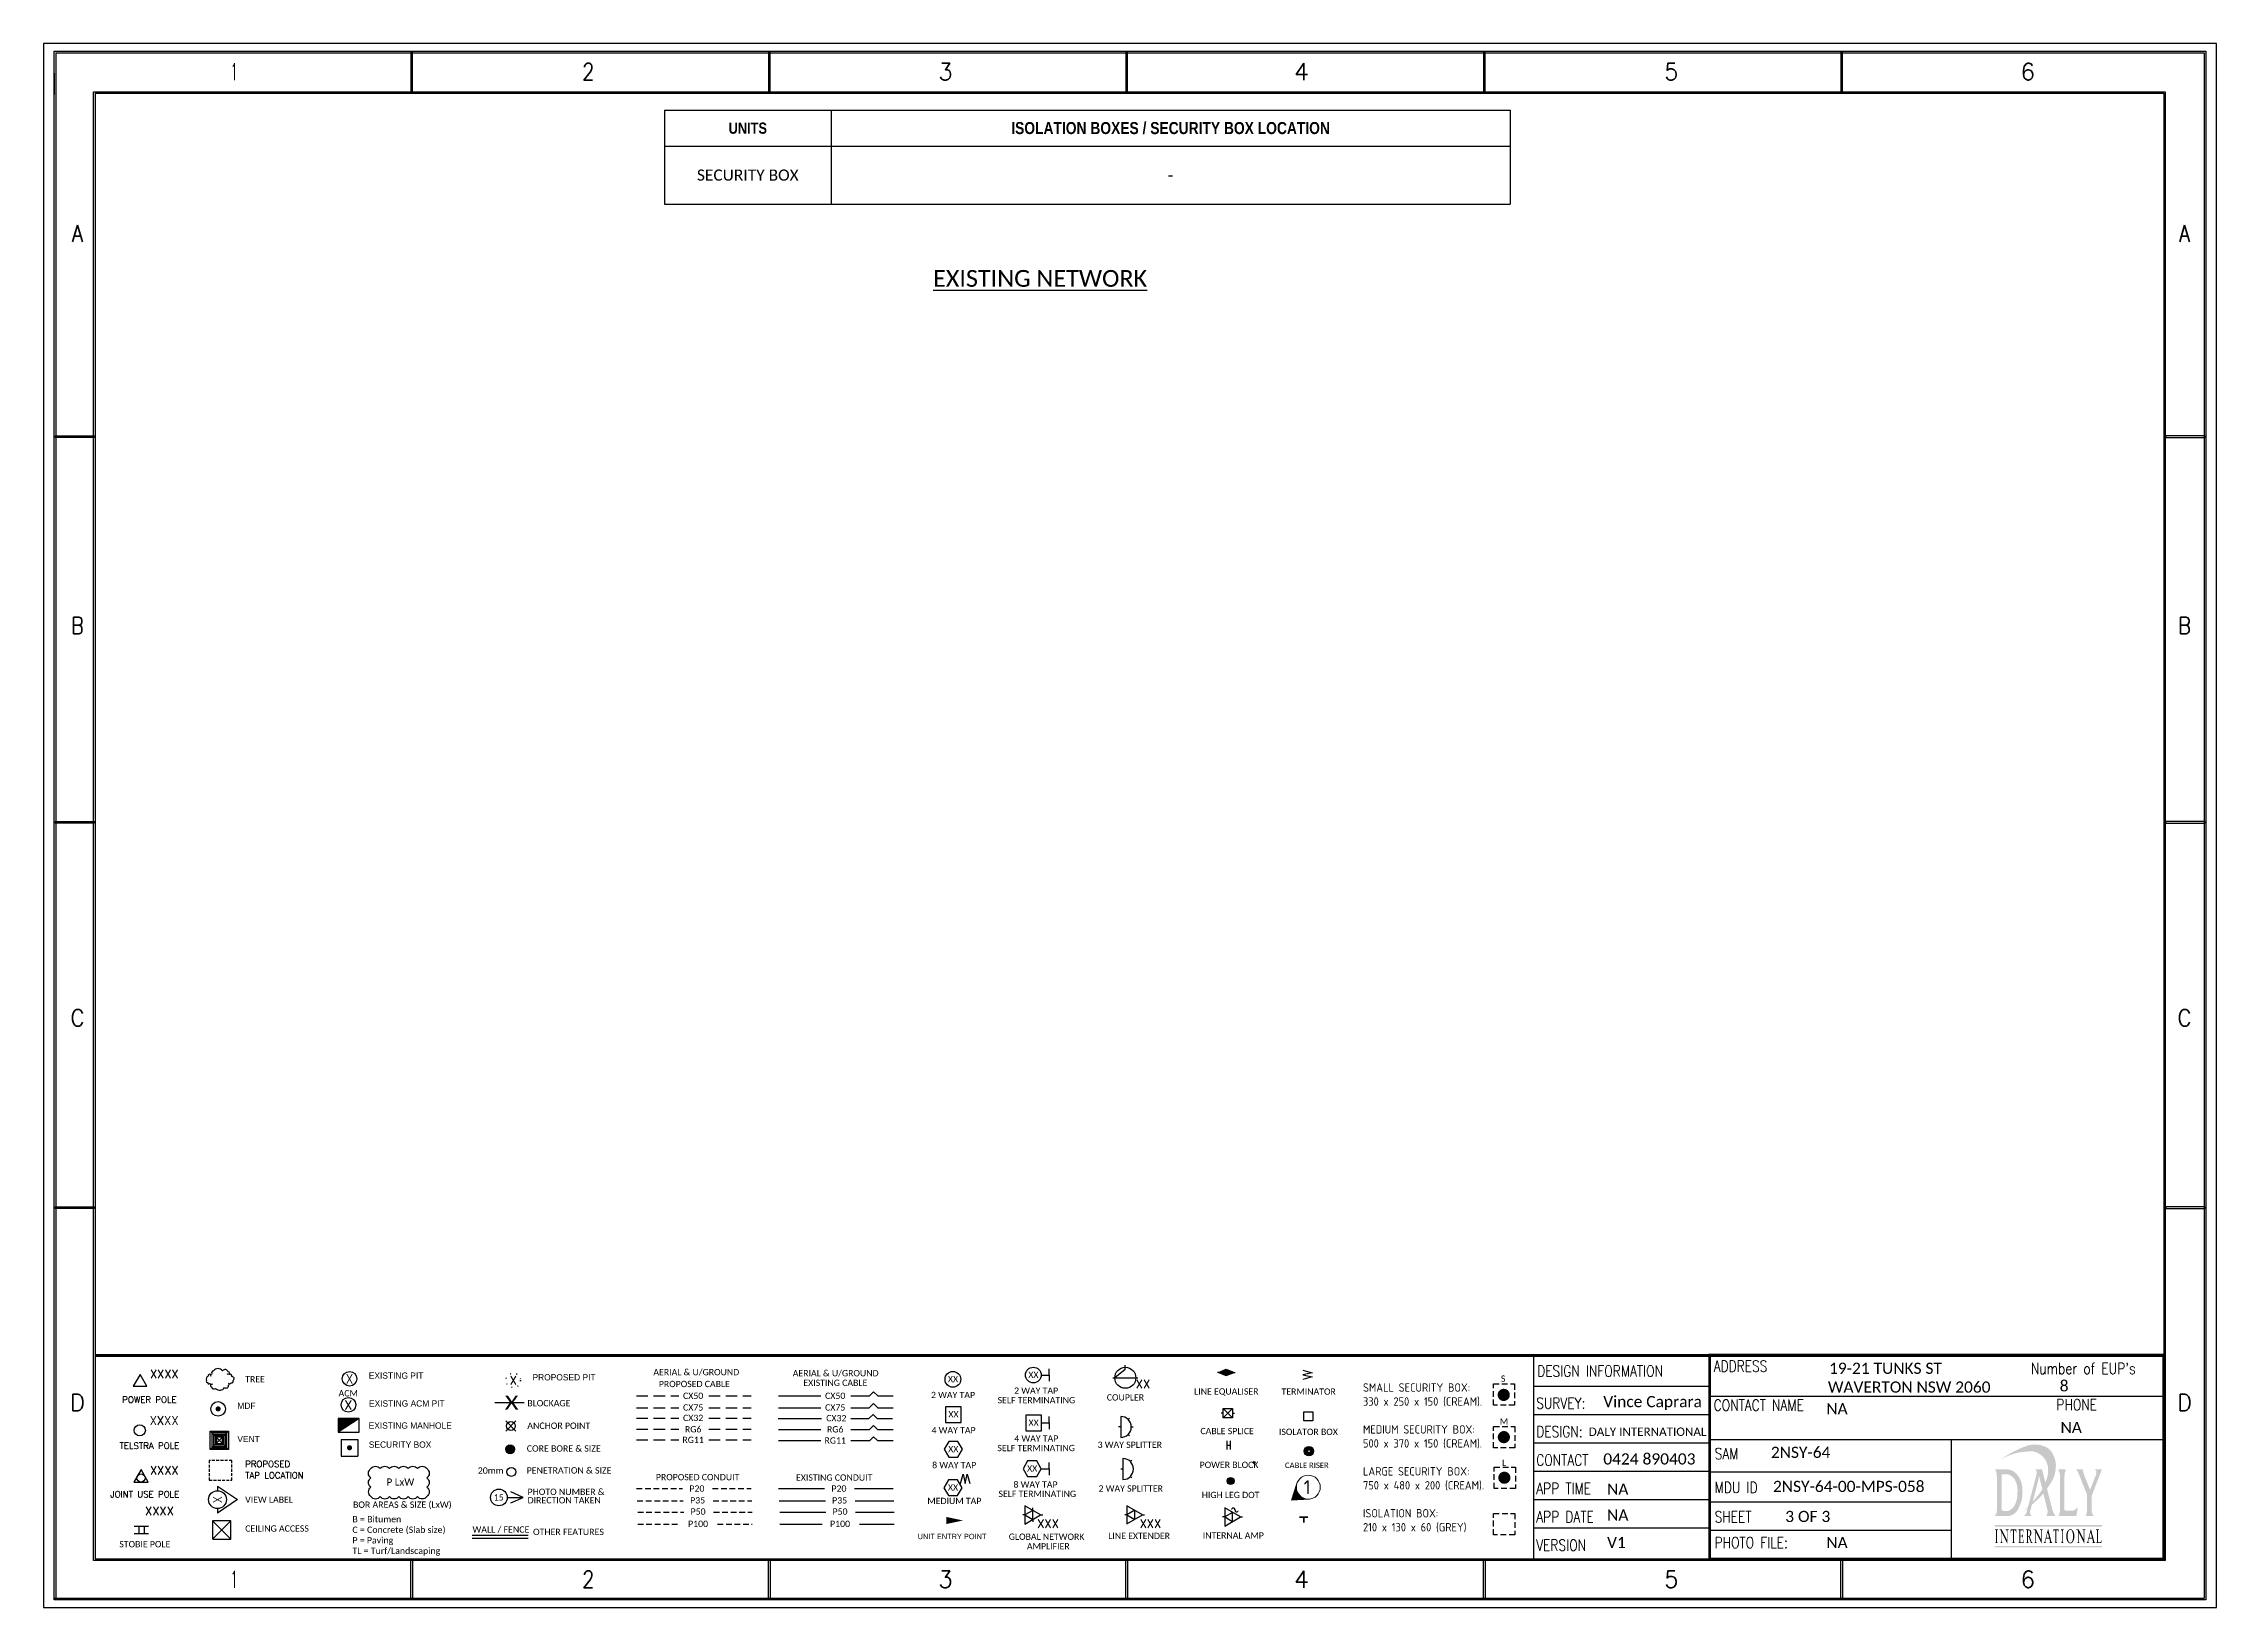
# Paper-space layout '03' of a CAD drawing. Header units: metres. Extents: x 0 to 385, y 0 to 277.
# The model-space entities are those that its viewports show. They can reach past a viewport. Long polylines and large blocks are cut down to what shows.
import ezdxf
from ezdxf.enums import TextEntityAlignment as Align

# ---------------------------------------------------------------- set-up
doc = ezdxf.new("R2010")
doc.units = ezdxf.units.M
doc.header["$LTSCALE"] = 4
doc.set_wipeout_variables(frame=1)
for name, pattern in [('HIDDEN', [0.375, 0.25, -0.125]), ('NEWMDUA3$0$CONTINOUS', [1, 0.5, 0.5]), ('NEWMDUA3$0$DASHED', [0.75, 0.5, -0.25]), ('NEWMDUA3$0$DOT', [0.25, 0, -0.25]), ('NEWMDUA3$0$HIDDEN', [0.375, 0.25, -0.125]), ('NEWMDUA3$0$HIDDEN2', [0.1875, 0.125, -0.0625])]:
    doc.linetypes.add(name, pattern=pattern)
for name, color, linetype in [('BORDER-DI', 7, 'Continuous'), ('NEWMDUA3$0$A3BorMDU$0$LEGEND', 2, 'Continuous'), ('NEWMDUA3$0$BORDER', 3, 'Continuous'), ('NEWMDUA3$0$SHEET-BORDER', 3, 'Continuous'), ('NEWMDUA3$0$SHEET-LEGEND', 3, 'Continuous'), ('NEWMDUA3$0$SHEET-LIMITS', 2, 'Continuous'), ('PIT', 2, 'Continuous'), ('SHEET-BORDER', 3, 'Continuous'), ('SYMBOLS', 7, 'Continuous'), ('TXT', 7, 'Continuous')]:
    doc.layers.add(name, color=color, linetype=linetype)
doc.styles.add('ARIALNarrow', font='ARIALN.TTF')
doc.styles.add('ISOCP', font='isocp.shx')
doc.styles.add('isocpeur', font='isocpeur.ttf')
doc.styles.add('Legend', font='calibri.ttf')
doc.styles.add('NEWMDUA3$0$A3BorMDU$0$ISO', font='isocp2.shx', dxfattribs={"height": 2.5})
doc.styles.add('NEWMDUA3$0$ROMAND', font='ROMAND.SHX')
doc.styles.add('NEWMDUA3$0$ROMANS', font='ROMANS', dxfattribs={"oblique": 15})
doc.styles.add('NEWMDUA3$0$ROMSIT', font='ROMSIT.shx', dxfattribs={"oblique": 15})
doc.styles.add('NEWMDUA3$0$STANDARD', font='ROMANS', dxfattribs={"height": 2.5})
doc.styles.add('NEWMDUA3$0$VSA0$0$STANDARD', font='ROMANS.SHX')
doc.styles.add('ROMANS', font='ROMANS', dxfattribs={"oblique": 15})

psp = doc.layouts.new('03')

msp = doc.modelspace()

# ---------------------------------------------------------------- texts
at = {"insert": (1347.94, -238.27), "char_height": 3, "width": 46.2342, "attachment_point": 1, "style": 'Legend'}
msp.add_mtext('{\\LEXISTING NETWORK }', dxfattribs=at)

# ---------------------------------------------------------------- blocks, each defined once
blk = doc.blocks.new('*T58')
at = {"layer": 'TXT', "color": 0, "linetype": 'ByBlock', "lineweight": -2, "transparency": 16777216}
for p, q in [((0, 0), (151.39, 0)), ((0, 0), (0, -16.81)), ((29.83, 0), (29.83, -16.81)), ((151.39, 0), (151.39, -16.81)), ((0, -6.48), (151.39, -6.48)), ((0, -16.81), (151.39, -16.81))]:
    blk.add_line(p, q, dxfattribs=at)
at = {"layer": 'TXT', "transparency": 16777216, "attachment_point": 5}
for s, insert, char_height, width, style in [('{\\fArial Narrow|b1|i0|c0|p34;UNITS}', (14.92, -3.24), 2, 26.2314, 'ISOCP'), ('{\\fArial Narrow|b1|i0|c0|p34;ISOLATION BOXES / SECURITY BOX LOCATION}', (90.61, -3.24), 2.16, 117.96, 'ARIALNarrow'), ('SECURITY BOX', (14.92, -11.64), 2, 26.2314, 'Legend'), ('{\\fCalibri|b0|i0|c0|p34;-}', (90.61, -11.64), 2.16, 117.96, 'ISOCP')]:
    blk.add_mtext(s, dxfattribs=dict(at, insert=insert, char_height=char_height, width=width, style=style))
blk = doc.blocks.new('Daly Logo and Address')
at = {"layer": 'BORDER-DI'}
h = blk.add_hatch(color=256, dxfattribs=at)
h.set_gradient(color1=(0, 127, 127), color2=(214, 214, 214), tint=1, name='SPHERICAL')
h.paths.add_polyline_path([(-0.63, 19.45, 0.10237), (-5.96, 19.87, 0.054653), (-15.29, 17.01, -0.084671), (-6.52, 18.6, -0.183103), (-1.46, 17.42, -0.360661), (-0.21, 13.87, -0.036727), (-0.9, 12.6), (-0.4, 11.41, 0.027348), (1.29, 13.01, 0.22668), (2.38, 16.5, 0.252232)])
h.paths.add_polyline_path([(-1.56, 10.49), (-1.89, 11.32, -0.042582), (-3.13, 10.18, -0.007678), (-4.97, 8.87), (-5.21, 8.29, 0.010171), (-2.68, 9.72, 0.01594)])
h.paths.add_polyline_path([(-6.54, 7.64), (-6.45, 7.84), (-6.44, 7.87, -0.006568), (-8.07, 6.83, 0.005843), (-6.57, 7.57), (-6.56, 7.6)])
h = blk.add_hatch(color=174, dxfattribs=at)
h.set_gradient(color1=(0, 0, 153), color2=(0, 0, 153), tint=1)
h.paths.add_polyline_path([(-16.35, 7.64), (-16.35, 7.52), (-16.35, 7.32), (-16.37, 7.14), (-16.39, 6.99), (-16.41, 6.86), (-16.45, 6.76), (-16.49, 6.68), (-16.51, 6.65), (-16.55, 6.55), (-16.63, 6.47), (-17.12, 6.08), (-13.39, 6.08), (-13.31, 6.08), (-13.13, 6.09), (-12.96, 6.09), (-12.79, 6.1), (-12.62, 6.12), (-12.46, 6.13), (-12.3, 6.15), (-12.14, 6.18), (-11.98, 6.2), (-11.83, 6.23), (-11.69, 6.27), (-11.54, 6.31), (-11.4, 6.35), (-11.26, 6.39), (-11.13, 6.44), (-10.99, 6.49), (-10.87, 6.54), (-10.74, 6.6), (-10.62, 6.66), (-10.5, 6.72), (-10.38, 6.79), (-10.27, 6.86), (-10.16, 6.94), (-10.06, 7.02), (-9.95, 7.1), (-9.85, 7.18), (-9.76, 7.27), (-9.66, 7.36), (-9.57, 7.46), (-9.51, 7.53), (-9.42, 7.64), (-9.33, 7.75), (-9.25, 7.87), (-9.17, 7.99), (-9.09, 8.11), (-9.02, 8.23, 0.201121), (-8.25, 10.91, 0.22678), (-9.33, 13.64, 0.189097), (-12.96, 15.14), (-16.94, 15.14, -0.197946), (-16.41, 14.11, 0.033238), (-16.36, 13.77), (-16.35, 13.54), (-16.35, 13.32)])
h.paths.add_polyline_path([(-14.89, 14.19), (-13.24, 14.19, -0.204678), (-10.44, 12.93, -0.211478), (-9.82, 10.53, -0.187614), (-10.47, 8.48, -0.154365), (-11.73, 7.46), (-11.86, 7.4), (-11.99, 7.34), (-12.12, 7.28), (-12.25, 7.23), (-12.39, 7.19), (-12.53, 7.15), (-12.67, 7.12), (-12.82, 7.09), (-12.96, 7.07), (-13.12, 7.05), (-13.27, 7.05), (-13.44, 7.04), (-13.58, 7.05), (-13.71, 7.05), (-13.85, 7.07), (-14, 7.08), (-14.15, 7.1), (-14.3, 7.13), (-14.46, 7.15), (-14.63, 7.19), (-14.89, 7.24)], flags=16)
h = blk.add_hatch(color=174, dxfattribs=at)
h.set_gradient(color1=(0, 0, 153), color2=(0, 0, 153), tint=1)
h.paths.add_polyline_path([(-5.82, 6.87), (-5.81, 6.98), (-5.64, 7.27), (-5.49, 7.64), (-5.21, 8.29, -0.005353), (-6.57, 7.57), (-6.94, 6.75), (-7.09, 6.58), (-7.15, 6.53), (-7.29, 6.42), (-7.74, 6.08), (-5.29, 6.08), (-5.62, 6.34), (-5.7, 6.41)])
h.paths.add_polyline_path([(-5.21, 8.29), (-4.97, 8.87, -0.006042), (-6.44, 7.87), (-6.45, 7.84), (-6.54, 7.64), (-6.56, 7.6), (-6.57, 7.57, 0.005353)])
h.paths.add_polyline_path([(-4.9, 9.03), (-3.16, 13.06), (-2.96, 13.97), (-1.89, 11.32, 0.040995), (-0.9, 12.6), (-1.97, 15.14), (-4.14, 15.14, -0.377292), (-3.71, 14.26), (-6.44, 7.87, 0.006042), (-4.97, 8.87)])
h.paths.add_polyline_path([(-0.9, 12.6, -0.040995), (-1.89, 11.32), (-1.56, 10.49, 0.017321), (-0.4, 11.41)])
h.paths.add_polyline_path([(-0.4, 11.41, -0.017321), (-1.56, 10.49), (-0.25, 7.23, -0.321257), (-0.65, 6.08), (2.33, 6.08), (1.79, 6.62), (1.78, 6.63), (1.63, 6.81), (1.46, 7.05), (1.29, 7.37), (1.12, 7.76)])
h = blk.add_hatch(color=174, dxfattribs=at)
h.set_gradient(color1=(0, 0, 153), color2=(0, 0, 153), tint=1)
h.paths.add_polyline_path([(3.72, 7.2), (3.68, 6.89), (3.6, 6.69), (3.3, 6.08), (8.96, 6.08), (9.43, 7.88), (8.97, 7.56), (8.68, 7.41), (8.4, 7.28), (8.33, 7.25), (8.09, 7.2), (7.78, 7.16), (7.41, 7.14), (6.98, 7.13), (6.46, 7.13), (5.99, 7.14), (5.67, 7.16), (5.5, 7.19), (5.19, 7.22), (5.16, 7.28), (5.15, 7.82), (5.15, 13.44), (5.15, 13.47), (5.17, 13.91), (5.2, 14.23), (5.31, 14.58), (5.34, 14.62), (5.58, 14.9), (5.58, 15.14), (3.32, 15.14), (3.32, 14.9), (3.56, 14.62), (3.59, 14.58), (3.67, 14.36), (3.72, 14.03), (3.74, 13.59), (3.74, 7.65), (3.74, 7.64)])
h = blk.add_hatch(color=174, dxfattribs=at)
h.set_gradient(color1=(0, 0, 153), color2=(0, 0, 153), tint=1)
h.paths.add_polyline_path([(13.31, 11.16), (11.6, 13.8), (11.39, 14.14), (10.92, 15.13), (8.77, 15.13), (9.16, 14.91), (9.36, 14.76), (9.49, 14.59), (9.68, 14.32), (9.93, 13.95), (12.34, 10.27), (12.34, 7.61), (12.33, 7.18), (12.3, 7.02, -0.19556), (11.82, 6.08), (14.5, 6.08, -0.239025), (13.84, 7.18), (13.82, 7.61), (13.82, 10.01), (15.82, 13.15), (15.91, 13.3), (16.12, 13.62), (17.05, 15.13), (14.81, 15.13), (15.2, 14.91), (15.33, 14.81, -0.204817), (15.26, 14.17), (14.75, 13.47), (14.54, 13.1)])
h = blk.add_hatch(color=174, dxfattribs=at)
h.set_gradient(color1=(0, 0, 153), color2=(0, 0, 153), tint=1)
h.paths.add_polyline_path([(-17.08, 4.34), (17.08, 4.34), (17.08, 4.05), (-17.08, 4.05)])
h = blk.add_hatch(color=174, dxfattribs=at)
h.set_gradient(color1=(0, 0, 153), color2=(0, 0, 153), tint=1)
h.paths.add_polyline_path([(-17.08, 0), (17.08, 0), (17.08, 0.29), (-17.08, 0.29)])
h = blk.add_hatch(color=174, dxfattribs=at)
h.set_gradient(color1=(0, 0, 153), color2=(0, 0, 153), tint=1)
h.paths.add_polyline_path([(-16.62, 1.32), (-16.63, 1.13), (-16.65, 1.02), (-16.72, 0.95), (-16.84, 0.92), (-16.92, 0.92), (-16.92, 0.85), (-16.01, 0.85), (-16.01, 0.92), (-16.11, 0.92), (-16.23, 0.97), (-16.3, 1.05), (-16.31, 1.13), (-16.32, 1.32), (-16.32, 3.02), (-16.31, 3.21), (-16.28, 3.32), (-16.22, 3.39), (-16.09, 3.42), (-16.01, 3.42), (-16.01, 3.49), (-16.92, 3.49), (-16.92, 3.42), (-16.83, 3.42), (-16.7, 3.37), (-16.64, 3.29), (-16.63, 3.21), (-16.62, 3.02)])
h = blk.add_hatch(color=174, dxfattribs=at)
h.set_gradient(color1=(0, 0, 153), color2=(0, 0, 153), tint=1)
h.paths.add_polyline_path([(-14.83, 2.93), (-15, 3.14), (-15, 1.31), (-15.01, 1.14), (-15.04, 1.02), (-15.12, 0.95), (-15.28, 0.92), (-15.37, 0.92), (-15.37, 0.85), (-14.45, 0.85), (-14.45, 0.92), (-14.55, 0.92), (-14.65, 0.93), (-14.77, 1), (-14.81, 1.11), (-14.83, 1.31)], flags=17)
h.paths.add_polyline_path([(-14.8, 3.49), (-15.52, 3.49), (-15.52, 3.42), (-15.5, 3.42), (-15.35, 3.4), (-15.31, 3.39), (-15.17, 3.32), (-15.12, 3.28), (-15, 3.14), (-14.83, 2.93), (-13.09, 0.81), (-13.19, 1.51)])
h.paths.add_polyline_path([(-13.02, 3.03), (-13.01, 3.2), (-12.97, 3.32), (-12.9, 3.39), (-12.74, 3.42), (-12.64, 3.42), (-12.64, 3.49), (-13.56, 3.49), (-13.56, 3.42), (-13.47, 3.42), (-13.36, 3.41), (-13.24, 3.34), (-13.2, 3.23), (-13.19, 3.03), (-13.19, 1.51), (-13.09, 0.81), (-13.02, 0.81)])
h = blk.add_hatch(color=174, dxfattribs=at)
h.set_gradient(color1=(0, 0, 153), color2=(0, 0, 153), tint=1)
h.paths.add_polyline_path([(-10.22, 3.49), (-11.94, 3.49), (-11.96, 2.87), (-11.9, 2.87), (-11.88, 3.02), (-11.84, 3.15), (-11.8, 3.21), (-11.7, 3.3), (-11.63, 3.31), (-11.49, 3.32), (-11.23, 3.32), (-10.93, 3.32), (-10.64, 3.32)])
h.paths.add_polyline_path([(-10.93, 3.32), (-11.23, 3.32), (-11.23, 1.31), (-11.24, 1.14), (-11.27, 1.02), (-11.33, 0.95), (-11.46, 0.92), (-11.53, 0.92), (-11.53, 0.85), (-10.64, 0.85), (-10.64, 0.92), (-10.71, 0.92), (-10.79, 0.93), (-10.89, 1), (-10.92, 1.11), (-10.93, 1.31)])
h.paths.add_polyline_path([(-10.22, 3.49), (-10.64, 3.32), (-10.54, 3.32), (-10.43, 3.27), (-10.38, 3.23), (-10.3, 3.11), (-10.28, 3.05), (-10.25, 2.87), (-10.19, 2.87)])
h = blk.add_hatch(color=174, dxfattribs=at)
h.set_gradient(color1=(0, 0, 153), color2=(0, 0, 153), tint=1)
h.paths.add_polyline_path([(-7.9, 3.49), (-9.53, 3.49), (-9.53, 3.42), (-9.45, 3.42), (-9.36, 3.41), (-8.34, 3.35), (-8.23, 3.34), (-8.13, 3.32), (-8.1, 3.3), (-8.01, 3.2), (-7.97, 3.09), (-7.94, 2.91), (-7.88, 2.91)])
h.paths.add_polyline_path([(-8.92, 3.35), (-8.34, 3.35), (-9.36, 3.41), (-9.26, 3.34), (-9.23, 3.23), (-9.22, 3.03), (-9.22, 1.32), (-9.23, 1.19), (-9.24, 1.06), (-9.31, 0.97), (-8.75, 0.99), (-8.87, 1.02), (-8.91, 1.08), (-8.92, 1.11), (-8.92, 1.29), (-8.92, 2.16), (-8.46, 2.16), (-8.92, 2.3)])
h.paths.add_polyline_path([(-8.07, 2.69), (-8.13, 2.69), (-8.13, 2.64), (-8.16, 2.48), (-8.22, 2.37), (-8.22, 2.37), (-8.31, 2.32), (-8.46, 2.3), (-8.92, 2.3), (-8.46, 2.16), (-8.37, 2.16), (-8.26, 2.12), (-8.17, 2.01), (-8.16, 1.95), (-8.13, 1.77), (-8.07, 1.77)])
h.paths.add_polyline_path([(-7.72, 1.51), (-7.78, 1.51), (-7.83, 1.38), (-7.91, 1.25), (-7.98, 1.15), (-8.02, 1.09), (-8.13, 1.02), (-8.24, 1), (-8.39, 0.99), (-8.75, 0.99), (-9.31, 0.97), (-9.33, 0.95), (-9.45, 0.92), (-9.53, 0.92), (-9.53, 0.85), (-7.9, 0.85)])
h = blk.add_hatch(color=174, dxfattribs=at)
h.set_gradient(color1=(0, 0, 153), color2=(0, 0, 153), tint=1)
h.paths.add_polyline_path([(-6.45, 3.31), (-6.31, 3.33), (-6.2, 3.34), (-5.67, 3.37), (-5.79, 3.43), (-5.87, 3.45), (-5.99, 3.47), (-6.12, 3.49), (-6.28, 3.49), (-7.05, 3.49), (-7.05, 3.42), (-6.97, 3.42), (-6.89, 3.4), (-6.79, 3.33), (-6.76, 3.22), (-6.75, 3.02), (-6.75, 1.32), (-6.75, 1.14), (-6.78, 1.03), (-6.85, 0.96), (-6.97, 0.92), (-7.05, 0.92), (-7.05, 0.85), (-6.15, 0.85), (-6.15, 0.92), (-6.23, 0.92), (-6.31, 0.93), (-6.41, 1.01), (-6.44, 1.12), (-6.45, 1.32), (-6.45, 2.08), (-6.23, 2.08), (-5.92, 2.13), (-5.84, 2.16), (-6.36, 2.21), (-6.4, 2.21), (-6.45, 2.21)])
h.paths.add_polyline_path([(-5.45, 3.07), (-5.51, 3.2), (-5.57, 3.28), (-5.67, 3.37), (-6.2, 3.34), (-6.09, 3.33), (-5.97, 3.28), (-5.88, 3.19), (-5.81, 3.09), (-5.77, 2.95), (-5.75, 2.79), (-5.75, 2.77), (-5.77, 2.62), (-5.82, 2.48), (-5.9, 2.37), (-5.98, 2.3), (-6.09, 2.25), (-6.22, 2.22), (-6.36, 2.21), (-5.84, 2.16), (-5.71, 2.22), (-5.61, 2.3), (-5.53, 2.39), (-5.46, 2.51), (-5.42, 2.65), (-5.4, 2.81), (-5.41, 2.93)])
h.paths.add_polyline_path([(-5.92, 2.13), (-6.23, 2.08), (-5.51, 0.85), (-4.95, 0.85), (-4.95, 0.92), (-5, 0.93), (-5.13, 0.97), (-5.23, 1.03), (-5.31, 1.11), (-5.39, 1.22), (-5.49, 1.38)])
h = blk.add_hatch(color=174, dxfattribs=at)
h.set_gradient(color1=(0, 0, 153), color2=(0, 0, 153), tint=1)
h.paths.add_polyline_path([(-1.98, 3.39), (-1.82, 3.42), (-1.73, 3.42), (-1.73, 3.49), (-2.65, 3.49), (-2.65, 3.42), (-2.55, 3.42), (-2.45, 3.41), (-2.33, 3.34), (-2.29, 3.23), (-2.27, 3.03), (-2.27, 1.51), (-2.17, 0.81), (-2.1, 0.81), (-2.1, 3.03), (-2.09, 3.2), (-2.06, 3.32)])
h.paths.add_polyline_path([(-3.89, 3.49), (-4.6, 3.49), (-4.6, 3.42), (-4.58, 3.42), (-4.43, 3.4), (-4.39, 3.39), (-4.26, 3.32), (-4.21, 3.28), (-4.08, 3.14), (-3.91, 2.93), (-2.17, 0.81), (-2.27, 1.51)])
h.paths.add_polyline_path([(-3.91, 2.93), (-4.08, 3.14), (-4.08, 1.31), (-4.09, 1.14), (-4.13, 1.02), (-4.2, 0.95), (-4.36, 0.92), (-4.46, 0.92), (-4.46, 0.85), (-3.54, 0.85), (-3.54, 0.92), (-3.63, 0.92), (-3.74, 0.93), (-3.86, 1), (-3.9, 1.11), (-3.91, 1.31)], flags=17)
h = blk.add_hatch(color=174, dxfattribs=at)
h.set_gradient(color1=(0, 0, 153), color2=(0, 0, 153), tint=1)
h.paths.add_polyline_path([(-0.7, 1.73), (0.33, 1.73), (-0.63, 1.88), (-0.18, 2.94), (-0.03, 3.55), (-0.1, 3.55), (-1.03, 1.38), (-1.1, 1.23), (-1.18, 1.09), (-1.25, 1), (-1.29, 0.97), (-1.47, 0.92), (-1.47, 0.85), (-0.63, 0.85), (-0.63, 0.92), (-0.76, 0.94), (-0.88, 0.98), (-0.94, 1.09), (-0.93, 1.15), (-0.87, 1.32)])
h.paths.add_polyline_path([(-0.03, 3.55), (-0.18, 2.94), (0.27, 1.88), (-0.63, 1.88), (0.33, 1.73), (0.49, 1.35), (0.54, 1.21), (0.56, 1.08), (0.51, 0.97), (0.47, 0.95), (0.3, 0.92), (0.3, 0.85), (1.34, 0.85), (1.34, 0.92), (1.21, 0.94), (1.09, 1.01), (1.05, 1.05), (0.97, 1.18), (0.88, 1.35)])
h = blk.add_hatch(color=174, dxfattribs=at)
h.set_gradient(color1=(0, 0, 153), color2=(0, 0, 153), tint=1)
h.paths.add_polyline_path([(3.32, 3.49), (1.6, 3.49), (1.57, 2.87), (1.63, 2.87), (1.65, 3.02), (1.7, 3.15), (1.74, 3.21), (1.84, 3.3), (1.9, 3.31), (2.05, 3.32), (2.3, 3.32), (2.6, 3.32), (2.9, 3.32)])
h.paths.add_polyline_path([(3.32, 3.49), (2.9, 3.32), (3, 3.32), (3.11, 3.27), (3.16, 3.23), (3.24, 3.11), (3.26, 3.05), (3.28, 2.87), (3.34, 2.87)])
h.paths.add_polyline_path([(2.6, 3.32), (2.3, 3.32), (2.3, 1.31), (2.3, 1.14), (2.27, 1.02), (2.2, 0.95), (2.08, 0.92), (2, 0.92), (2, 0.85), (2.9, 0.85), (2.9, 0.92), (2.83, 0.92), (2.74, 0.93), (2.64, 1), (2.61, 1.11), (2.6, 1.31)])
h = blk.add_hatch(color=174, dxfattribs=at)
h.set_gradient(color1=(0, 0, 153), color2=(0, 0, 153), tint=1)
h.paths.add_polyline_path([(4.63, 3.02), (4.64, 3.21), (4.67, 3.32), (4.73, 3.39), (4.85, 3.42), (4.93, 3.42), (4.93, 3.49), (4.03, 3.49), (4.03, 3.42), (4.1, 3.42), (4.12, 3.42), (4.24, 3.37), (4.31, 3.29), (4.32, 3.21), (4.33, 3.02), (4.33, 1.32), (4.32, 1.13), (4.29, 1.02), (4.23, 0.95), (4.1, 0.92), (4.03, 0.92), (4.03, 0.85), (4.93, 0.85), (4.93, 0.92), (4.85, 0.92), (4.83, 0.92), (4.71, 0.97), (4.65, 1.05), (4.63, 1.13), (4.63, 1.32)])
h = blk.add_hatch(color=174, dxfattribs=at)
h.set_gradient(color1=(0, 0, 153), color2=(0, 0, 153), tint=1)
h.paths.add_polyline_path([(6.26, 2.78), (6.31, 2.92), (6.37, 3.04), (6.45, 3.14), (6.47, 3.17), (6.58, 3.27), (6.71, 3.35), (6.86, 3.39), (7.02, 3.41), (6.55, 3.46), (6.42, 3.39), (6.29, 3.31), (6.17, 3.21), (6.12, 3.16), (6.02, 3.05), (5.93, 2.92), (5.86, 2.79), (5.81, 2.65), (5.77, 2.5), (5.75, 2.35), (5.74, 2.18), (5.74, 2.17), (5.75, 2), (5.77, 1.84), (5.81, 1.69), (5.86, 1.55), (5.93, 1.41), (6.01, 1.29), (6.11, 1.18), (6.18, 1.11), (6.3, 1.01), (6.43, 0.93), (6.57, 0.87), (6.71, 0.82), (6.86, 0.8), (7.02, 0.79), (7.13, 0.79), (7.28, 0.81), (7.43, 0.85), (7.57, 0.91), (7.02, 0.93), (6.99, 0.93), (6.83, 0.95), (6.69, 1), (6.57, 1.08), (6.46, 1.19), (6.4, 1.27), (6.34, 1.39), (6.28, 1.52), (6.24, 1.67), (6.21, 1.83), (6.19, 2), (6.18, 2.19), (6.18, 2.28), (6.2, 2.46), (6.22, 2.63)])
h.paths.add_polyline_path([(8.26, 2.64), (8.2, 2.79), (8.13, 2.92), (8.05, 3.04), (7.95, 3.16), (7.89, 3.21), (7.77, 3.32), (7.64, 3.4), (7.5, 3.47), (7.36, 3.51), (7.21, 3.54), (7.06, 3.55), (7.01, 3.55), (6.85, 3.54), (6.7, 3.5), (6.55, 3.46), (7.02, 3.41), (7.08, 3.41), (7.24, 3.38), (7.38, 3.33), (7.5, 3.25), (7.61, 3.14), (7.67, 3.06), (7.73, 2.94), (7.78, 2.81), (7.83, 2.66), (7.85, 2.5), (7.87, 2.32), (7.88, 2.13), (7.88, 2.1), (7.87, 1.91), (7.85, 1.73), (7.81, 1.58), (7.77, 1.44), (7.71, 1.32), (7.64, 1.22), (7.57, 1.15), (7.45, 1.05), (7.32, 0.98), (7.18, 0.94), (7.02, 0.93), (7.57, 0.91), (7.7, 0.98), (7.83, 1.08), (7.94, 1.19), (7.95, 1.19), (8.05, 1.31), (8.13, 1.44), (8.2, 1.57), (8.25, 1.71), (8.29, 1.86), (8.31, 2.02), (8.32, 2.18), (8.32, 2.34), (8.29, 2.49)])
h = blk.add_hatch(color=174, dxfattribs=at)
h.set_gradient(color1=(0, 0, 153), color2=(0, 0, 153), tint=1)
h.paths.add_polyline_path([(9.67, 2.93), (9.5, 3.14), (9.5, 1.31), (9.49, 1.14), (9.46, 1.02), (9.38, 0.95), (9.22, 0.92), (9.13, 0.92), (9.13, 0.85), (10.05, 0.85), (10.05, 0.92), (9.95, 0.92), (9.85, 0.93), (9.73, 1), (9.69, 1.11), (9.67, 1.31)], flags=17)
h.paths.add_polyline_path([(9.7, 3.49), (8.98, 3.49), (8.98, 3.42), (9, 3.42), (9.15, 3.4), (9.19, 3.39), (9.33, 3.32), (9.38, 3.28), (9.5, 3.14), (9.67, 2.93), (11.41, 0.81), (11.31, 1.51)])
h.paths.add_polyline_path([(11.48, 3.03), (11.49, 3.2), (11.53, 3.32), (11.6, 3.39), (11.76, 3.42), (11.86, 3.42), (11.86, 3.49), (10.94, 3.49), (10.94, 3.42), (11.03, 3.42), (11.14, 3.41), (11.26, 3.34), (11.3, 3.23), (11.31, 3.03), (11.31, 1.51), (11.41, 0.81), (11.48, 0.81)])
h = blk.add_hatch(color=174, dxfattribs=at)
h.set_gradient(color1=(0, 0, 153), color2=(0, 0, 153), tint=1)
h.paths.add_polyline_path([(13.49, 2.94), (13.63, 3.55), (13.56, 3.55), (12.63, 1.38), (12.57, 1.23), (12.49, 1.09), (12.4, 0.98), (12.2, 0.92), (12.2, 0.85), (13.03, 0.85), (13.03, 0.92), (12.9, 0.94), (12.78, 0.98), (12.73, 1.09), (12.73, 1.15), (12.79, 1.32), (12.97, 1.73), (13.99, 1.73), (13.03, 1.88)])
h.paths.add_polyline_path([(13.94, 1.88), (13.03, 1.88), (13.99, 1.73), (14.15, 1.35), (14.21, 1.21), (14.23, 1.08), (14.17, 0.96), (13.96, 0.92), (13.96, 0.85), (15, 0.85), (15, 0.92), (14.88, 0.94), (14.73, 1.02), (14.63, 1.18), (14.55, 1.35), (13.63, 3.55), (13.49, 2.94)])
h = blk.add_hatch(color=174, dxfattribs=at)
h.set_gradient(color1=(0, 0, 153), color2=(0, 0, 153), tint=1)
h.paths.add_polyline_path([(15.85, 2.98), (15.85, 3.16), (15.87, 3.28), (15.87, 3.28), (15.97, 3.38), (16.05, 3.41), (16.2, 3.42), (16.2, 3.49), (15.24, 3.49), (15.24, 3.42), (15.32, 3.42), (15.41, 3.4), (15.5, 3.33), (15.54, 3.22), (15.55, 3.02), (15.55, 1.32), (15.54, 1.14), (15.52, 1.03), (15.45, 0.96), (16.17, 1.02), (16.01, 1.02), (15.93, 1.04), (15.87, 1.1), (15.86, 1.14), (15.85, 1.32)])
h.paths.add_polyline_path([(17.06, 1.57), (17.01, 1.58), (16.97, 1.47), (16.91, 1.33), (16.84, 1.22), (16.77, 1.14), (16.67, 1.06), (16.61, 1.04), (16.49, 1.02), (16.33, 1.02), (16.17, 1.02), (15.45, 0.96), (15.32, 0.92), (15.24, 0.92), (15.24, 0.85), (16.88, 0.85)])
blk = doc.blocks.new('*U79')
at = {"color": 6}
blk.add_wipeout([(2.14, -0.12), (2.07, -0.54), (1.93, -0.92), (1.73, -1.27), (1.45, -1.57), (1.13, -1.82), (0.77, -2), (0.37, -2.11), (-0.02, -2.14), (-0.44, -2.1), (-0.82, -1.98), (-1.18, -1.79), (-1.5, -1.54), (-1.79, -1.18), (-1.95, -0.88), (-2.09, -0.49), (-2.14, -0.07), (-2.13, 0.27), (-2.02, 0.72), (-1.82, 1.14), (-1.5, 1.54), (-1.15, 1.81), (-0.88, 1.96), (-0.66, 2.04), (-0.37, 2.11), (-0.18, 2.13), (0.27, 2.13), (0.63, 2.05), (1.01, 1.89), (1.35, 1.66), (1.63, 1.39), (1.87, 1.05), (2.03, 0.68), (2.12, 0.27)], dxfattribs=at).dxf.layer = 'SYMBOLS'
at = {"layer": 'SYMBOLS', "lineweight": 0}
blk.add_hatch(color=6, dxfattribs=at).paths.add_polyline_path([(-2.04, 0.66), (-3.02, -2.34), (0.06, -2.14, -0.517746)])
at = {"layer": 'SYMBOLS', "color": 6, "lineweight": 0}
blk.add_lwpolyline([(-3.02, -2.34), (0.21, -2.13, -0.539479), (-2.04, 0.66)], format="xyb", close=True, dxfattribs=at)
blk.add_circle((0, 0), 2.14, dxfattribs=at)
at = {"layer": 'SYMBOLS', "color": 6, "style": 'isocpeur'}
blk.add_attdef('1', text='', height=2.5, dxfattribs=at).set_placement((-0.21, 0), align=Align.MIDDLE_CENTER)
blk = doc.blocks.new('DALY-HFC')
h = blk.add_hatch(color=1)
h.dxf.hatch_style = 1
edge = h.paths.add_edge_path()
edge.add_arc((81.31, 26.93), 0.8, 0, 360)
for points in [[(-0.29, 269.39), (-0.3, 277.15)], [(74.53, 11.54), (84.53, 11.54)], [(74.53, 11.04), (84.53, 11.04)]]:
    blk.add_lwpolyline(points)
at = {"color": 5}
for points in [[(78.58, 35.28), (83.79, 35.28)], [(80.9, 18.31), (83.65, 18.31)], [(81.42, 17.31), (83.65, 18.31), (81.42, 19.31)]]:
    blk.add_lwpolyline(points, dxfattribs=at)
at = {"color": 1}
for points in [[(82.35, 32.02), (80.51, 30.18)], [(82.35, 30.18), (80.51, 32.02)]]:
    blk.add_lwpolyline(points, dxfattribs=at)
at = {"color": 5}
blk.add_lwpolyline([(66.38, 23.46, -0.520567), (66.38, 21.79, -0.520567), (66.38, 20.12, -0.520567), (66.38, 18.46, -0.520567), (64.72, 18.46, -0.520567), (63.05, 18.46, -0.520567), (61.38, 18.46, -0.520567), (59.72, 18.46, -0.520567), (58.05, 18.46, -0.520567), (56.38, 18.46, -0.520567), (56.38, 20.12, -0.520567), (56.38, 21.79, -0.520567), (56.38, 23.46, -0.520567), (58.05, 23.46, -0.520567), (59.72, 23.46, -0.520567), (61.38, 23.46, -0.520567), (63.05, 23.46, -0.520567), (64.72, 23.46, -0.520567)], format="xyb", close=True, dxfattribs=at)
at = {"color": 7, "const_width": 0.3}
for points in [[(222.59, 14.79), (224.15, 14.79)], [(223.37, 14.79), (223.37, 13.78)]]:
    blk.add_lwpolyline(points, dxfattribs=at)
at = {"color": 1}
for centre in [(81.43, 31.1), (81.31, 26.93), (81.53, 22.88)]:
    blk.add_circle(centre, 0.8, dxfattribs=at)
at = {"color": 5}
blk.add_circle((79.3, 18.31), 1.5, dxfattribs=at)
at = {"layer": 'NEWMDUA3$0$BORDER', "color": 7, "linetype": 'HIDDEN'}
for points in [[(261.14, 34.8), (257.33, 34.8), (257.33, 38.61), (261.14, 38.61)], [(261.18, 27.19), (257.38, 27.19), (257.38, 30.99), (261.18, 30.99)], [(261.27, 19.9), (257.47, 19.9), (257.47, 23.7), (261.27, 23.7)], [(261.15, 11.6), (257.35, 11.6), (257.35, 15.41), (261.15, 15.41)]]:
    blk.add_lwpolyline(points, close=True, dxfattribs=at)
at = {"layer": 'NEWMDUA3$0$BORDER', "color": 7}
for points in [[(225, 32), (223.4, 32), (223.4, 33.6), (225, 33.6)], [(27.63, 30.16), (30.9, 30.16), (30.9, 26.89), (27.63, 26.89)], [(27.92, 27.19), (30.6, 27.19), (30.6, 29.86), (27.92, 29.86)], [(28.19, 27.45), (30.34, 27.45), (30.34, 29.6), (28.19, 29.6)], [(28.47, 27.73), (30.05, 27.73), (30.05, 29.32), (28.47, 29.32)], [(28.71, 27.97), (29.83, 27.97), (29.83, 29.09), (28.71, 29.09)]]:
    blk.add_lwpolyline(points, close=True, dxfattribs=at)
for points in [[(27.63, 26.89), (30.9, 30.16)], [(30.9, 26.89), (27.63, 30.16)], [(28.91, 20.31), (32.52, 17.91)], [(28.91, 20.31), (28.91, 19.51)], [(32.52, 17.91), (28.91, 15.51)], [(28.91, 16.31), (28.91, 15.51)], [(31.31, 14.11), (28.04, 14.11)], [(28.04, 14.11), (31.31, 10.84)], [(31.31, 14.11), (28.04, 10.84)], [(28.04, 14.11), (28.04, 10.84)], [(31.31, 10.84), (31.31, 14.11)], [(28.05, 10.85), (31.31, 10.85)]]:
    blk.add_lwpolyline(points, dxfattribs=at)
at = {"layer": 'NEWMDUA3$0$BORDER', "color": 1, "linetype": 'NEWMDUA3$0$HIDDEN2'}
blk.add_lwpolyline([(27.44, 21.38), (31.49, 21.38), (31.49, 24.93), (27.44, 24.93)], close=True, dxfattribs=at)
at = {"layer": 'NEWMDUA3$0$BORDER', "color": 7}
for centre, radius in [((224.31, 26.59), 0.836), ((224.31, 26.59), 0.731), ((214.53, 24.57), 0.165), ((214.53, 24.57), 0.075), ((214.53, 24.57), 0.005), ((224.31, 26.59), 0.641), ((224.31, 26.59), 0.54), ((224.31, 26.59), 0.45), ((224.31, 26.59), 0.362), ((224.31, 26.59), 0.272), ((28.91, 17.91), 1.6)]:
    blk.add_circle(centre, radius, dxfattribs=at)
at = {"layer": 'NEWMDUA3$0$SHEET-BORDER', "color": 7, "linetype": 'Continuous'}
for points in [[(-0.3, 0), (-0.3, 277.15)], [(-0.3, 277.15), (384.85, 277.15)], [(0, 276.9), (0, 0)], [(0, 276.9), (384.6, 276.9)], [(384.6, 276.9), (384.6, 0.3)], [(384.85, 277.15), (384.85, 0)], [(6.7, 7), (6.7, 269.9)], [(6.7, 269.9), (377.6, 269.9)], [(7, 269.65), (7, 7.3)], [(7, 269.65), (377.35, 269.65)], [(377.35, 269.65), (377.35, 7.3)], [(377.6, 269.9), (377.6, 7)], [(377.6, 7), (6.7, 7)], [(7, 7.3), (377.35, 7.3)], [(-0.3, 0.3), (384.6, 0.3)], [(-0.3, 0), (-0.3, 0.3)], [(384.85, 0), (-0.3, 0)]]:
    blk.add_lwpolyline(points, dxfattribs=at)
at = {"layer": 'NEWMDUA3$0$SHEET-BORDER', "color": 7, "const_width": 0.5}
blk.add_lwpolyline([(377.35, 43.71), (7, 43.71)], dxfattribs=at)
at = {"layer": 'NEWMDUA3$0$SHEET-BORDER', "linetype": 'Continuous'}
blk.add_lwpolyline([(6.7, 7), (6.7, 7.3)], dxfattribs=at)
at = {"layer": 'NEWMDUA3$0$SHEET-BORDER', "color": 7, "linetype": 'Continuous'}
for points in [[(63.85, 270, 0), (63.85, 277, 0), (63.55, 277, 0), (63.55, 270, 0), (63.85, 270, 0)], [(127.85, 270, 0), (127.85, 277, 0), (127.55, 277, 0), (127.55, 270, 0), (127.85, 270, 0)], [(191.85, 270, 0), (191.85, 277, 0), (191.55, 277, 0), (191.55, 270, 0), (191.85, 270, 0)], [(255.85, 270, 0), (255.85, 277, 0), (255.55, 277, 0), (255.55, 270, 0), (255.85, 270, 0)], [(319.85, 270, 0), (319.85, 277, 0), (319.55, 277, 0), (319.55, 270, 0), (319.85, 270, 0)], [(-0.15, 208.3, 0), (6.85, 208.3, 0), (6.85, 208, 0), (-0.15, 208, 0), (-0.15, 208.3, 0)], [(384.7, 208.3, 0), (377.7, 208.3, 0), (377.7, 208, 0), (384.7, 208, 0), (384.7, 208.3, 0)], [(-0.15, 139.3, 0), (6.85, 139.3, 0), (6.85, 139, 0), (-0.15, 139, 0), (-0.15, 139.3, 0)], [(384.7, 139.3, 0), (377.7, 139.3, 0), (377.7, 139, 0), (384.7, 139, 0), (384.7, 139.3, 0)], [(-0.15, 70.3, 0), (6.85, 70.3, 0), (6.85, 70, 0), (-0.15, 70, 0), (-0.15, 70.3, 0)], [(384.7, 70.3, 0), (377.7, 70.3, 0), (377.7, 70, 0), (384.7, 70, 0), (384.7, 70.3, 0)], [(63.85, 7.15, 0), (63.85, 0.15, 0), (63.55, 0.15, 0), (63.55, 7.15, 0), (63.85, 7.15, 0)], [(127.85, 7.15, 0), (127.85, 0.15, 0), (127.55, 0.15, 0), (127.55, 7.15, 0), (127.85, 7.15, 0)], [(191.85, 7.15, 0), (191.85, 0.15, 0), (191.55, 0.15, 0), (191.55, 7.15, 0), (191.85, 7.15, 0)], [(255.85, 7.15, 0), (255.85, 0.15, 0), (255.55, 0.15, 0), (255.55, 7.15, 0), (255.85, 7.15, 0)], [(319.85, 7.15, 0), (319.85, 0.15, 0), (319.55, 0.15, 0), (319.55, 7.15, 0), (319.85, 7.15, 0)]]:
    blk.add_polyline3d(points, dxfattribs=at)
at = {"layer": 'NEWMDUA3$0$SHEET-LEGEND', "color": 4, "linetype": 'Continuous'}
for points in [[(15.06, 40.31), (13.84, 38.2)], [(16.28, 38.2), (15.06, 40.31)], [(13.84, 38.2), (16.28, 38.2)], [(15.22, 23.28), (13.93, 21.04)], [(13.93, 21.04), (16.52, 21.04)], [(16.52, 21.04), (15.22, 23.28)], [(14, 13.19), (16.59, 13.19)], [(14, 11.83), (16.59, 11.83)], [(14.81, 13.19), (14.81, 11.83)], [(15.77, 13.19), (15.77, 11.83)]]:
    blk.add_lwpolyline(points, dxfattribs=at)
at = {"layer": 'NEWMDUA3$0$SHEET-LEGEND', "color": 7, "linetype": 'Continuous'}
for points in [[(176.38, 40.21), (177.79, 40.21)], [(177.79, 40.21), (177.79, 41.34)], [(177.79, 40.21), (177.79, 39.09)], [(208.1, 40.68), (207.96, 40.68)], [(208.1, 40.68), (209.5, 41.25)], [(208.1, 40.68), (209.5, 40.12)], [(209.5, 41.25), (210.91, 40.68)], [(209.5, 40.12), (210.91, 40.68)], [(210.91, 40.68), (211.08, 40.68)], [(223.21, 41.1), (224.9, 40.6)], [(224.9, 40.6), (223.21, 40.26)], [(223.21, 40.26), (224.9, 39.92)], [(224.9, 39.92), (223.21, 39.41)], [(162.08, 34.54), (159.27, 34.54)], [(159.27, 34.54), (159.27, 31.73)], [(159.27, 31.73), (162.08, 31.73)], [(162.08, 31.73), (162.08, 34.54)], [(173.6, 33.05), (173.6, 30.24)], [(176.41, 33.05), (173.6, 33.05)], [(176.41, 30.24), (176.41, 33.05)], [(176.41, 31.64), (177.82, 31.64)], [(177.82, 31.64), (177.82, 32.77)], [(177.82, 31.64), (177.82, 30.52)], [(208.96, 33.39), (208.62, 33.39)], [(208.96, 34.24), (210.65, 34.24)], [(210.65, 34.24), (208.96, 32.55)], [(208.96, 34.24), (210.65, 32.55)], [(208.96, 32.55), (208.96, 34.24)], [(210.65, 32.55), (208.96, 32.55)], [(210.65, 34.24), (210.65, 32.55)], [(210.65, 33.39), (210.98, 33.39)], [(159.84, 28.33), (159.02, 26.92)], [(161.46, 28.33), (159.84, 28.33)], [(162.27, 26.92), (161.46, 28.33)], [(173.6, 30.24), (176.41, 30.24)], [(209.69, 26.88), (209.69, 28.43)], [(209.69, 27.65), (210.26, 27.65)], [(210.26, 26.88), (210.26, 28.43)], [(159.02, 26.92), (159.84, 25.52)], [(159.84, 25.52), (161.46, 25.52)], [(161.46, 25.52), (162.27, 26.92)], [(173.95, 24.85), (173.14, 23.44)], [(173.14, 23.44), (173.95, 22.04)], [(175.57, 24.85), (173.95, 24.85)], [(176.39, 23.44), (175.57, 24.85)], [(175.57, 22.04), (176.39, 23.44)], [(176.39, 23.44), (177.79, 23.44)], [(177.79, 23.44), (177.79, 24.57)], [(177.79, 23.44), (177.79, 22.32)], [(159.79, 21.46), (158.97, 20.05)], [(158.97, 20.05), (159.79, 18.64)], [(161.41, 21.46), (159.79, 21.46)], [(162.22, 20.05), (161.41, 21.46)], [(161.41, 18.64), (162.22, 20.05)], [(161.93, 20.81), (162.43, 22.5)], [(162.43, 22.5), (162.77, 20.81)], [(162.77, 20.81), (163.11, 22.5)], [(163.11, 22.5), (163.61, 20.81)], [(173.95, 22.04), (175.57, 22.04)], [(159.79, 18.64), (161.41, 18.64)]]:
    blk.add_lwpolyline(points, dxfattribs=at)
at = {"layer": 'NEWMDUA3$0$SHEET-LEGEND', "color": 7}
for points in [[(189.19, 39.72), (193.69, 39.72)], [(191.44, 41.22), (189.57, 39.72)], [(189.6, 39.72), (193.29, 39.72)], [(191.44, 41.22), (191.44, 41.97)], [(50.54, 32.43), (50.54, 29.98)], [(54.29, 32.43), (50.54, 29.98)], [(54.29, 32.43), (50.54, 32.43)], [(54.29, 29.98), (54.29, 32.43)], [(190.62, 32.8), (190.62, 29.05)], [(191.94, 32.25), (192.21, 32.51)], [(50.54, 29.98), (54.29, 29.98)], [(51.05, 28.7), (54.05, 28.7)], [(51.05, 28.7), (51.05, 25.7)], [(54.05, 28.7), (54.05, 25.7)], [(190.62, 30.92), (190.24, 30.92)], [(191.94, 29.6), (192.21, 29.33)], [(192.49, 30.92), (192.87, 30.92)], [(191.01, 23.39), (190.64, 23.39)], [(191.01, 25.27), (191.01, 21.52)], [(192.34, 24.72), (192.6, 24.99)], [(192.34, 22.07), (192.6, 21.8)], [(174.87, 15.99), (174.87, 16.42)], [(209.23, 16.43), (209.23, 13.18)], [(212.04, 14.81), (209.23, 16.43)], [(210.63, 15.62), (209.23, 14.81)], [(210.63, 13.99), (210.63, 15.62)], [(173.47, 15.18), (173.09, 15.18)], [(174.87, 14.37), (174.87, 13.93)], [(176.28, 15.18), (176.66, 15.18)], [(191.72, 15.19), (191.33, 15.19)], [(194.53, 15.19), (194.89, 15.19)], [(209.23, 14.81), (208.83, 14.81)], [(209.23, 14.81), (210.63, 13.99)], [(209.23, 13.18), (212.04, 14.81)], [(212.04, 14.81), (212.42, 14.81)]]:
    blk.add_lwpolyline(points, dxfattribs=at)
at = {"layer": 'NEWMDUA3$0$SHEET-LEGEND', "color": 7, "linetype": 'NEWMDUA3$0$DASHED'}
for points in [[(103.93, 36.48), (111.51, 36.48)], [(116.86, 36.48), (124.43, 36.48)]]:
    blk.add_lwpolyline(points, dxfattribs=at)
at = {"layer": 'NEWMDUA3$0$SHEET-LEGEND', "color": 7, "linetype": 'NEWMDUA3$0$CONTINOUS'}
for points in [[(129.37, 36.48), (136.95, 36.48)], [(142.29, 36.48), (145.62, 36.48)], [(145.62, 36.48), (146.37, 37.23)], [(147.12, 36.48), (146.37, 37.23)], [(147.12, 36.48), (149.87, 36.48)]]:
    blk.add_lwpolyline(points, dxfattribs=at)
at = {"layer": 'NEWMDUA3$0$SHEET-LEGEND', "color": 211, "linetype": 'NEWMDUA3$0$CONTINOUS'}
for points in [[(145.6, 34.33), (146.37, 35.09)], [(147.13, 34.33), (146.37, 35.09)], [(129.37, 34.33), (136.95, 34.33)], [(142.29, 34.33), (145.6, 34.33)], [(147.13, 34.33), (149.87, 34.33)]]:
    blk.add_lwpolyline(points, dxfattribs=at)
at = {"layer": 'NEWMDUA3$0$SHEET-LEGEND', "color": 7}
for points, const_width in [([(258.64, 36.66, 1), (259.73, 36.66, 1)], 1.09), ([(28.79, 34.15, 1), (29.25, 34.15, 1)], 0.46), ([(52.32, 27.2, 1), (52.78, 27.2, 1)], 0.46), ([(258.66, 29.1, 1), (259.75, 29.1, 1)], 1.09), ([(258.75, 21.83, 1), (259.84, 21.83, 1)], 1.09)]:
    blk.add_lwpolyline(points, format="xyb", close=True, dxfattribs=dict(at, const_width=const_width))
at = {"layer": 'NEWMDUA3$0$SHEET-LEGEND', "color": 211, "linetype": 'NEWMDUA3$0$DASHED'}
for points in [[(103.93, 34.33), (111.51, 34.33)], [(116.86, 34.33), (124.43, 34.33)]]:
    blk.add_lwpolyline(points, dxfattribs=at)
at = {"layer": 'NEWMDUA3$0$SHEET-LEGEND', "color": 130, "linetype": 'NEWMDUA3$0$DASHED'}
for points in [[(103.93, 32.48), (111.49, 32.48)], [(116.85, 32.48), (124.43, 32.48)]]:
    blk.add_lwpolyline(points, dxfattribs=at)
at = {"layer": 'NEWMDUA3$0$SHEET-LEGEND', "color": 130, "linetype": 'NEWMDUA3$0$CONTINOUS'}
for points in [[(129.27, 32.41), (137.02, 32.41)], [(142.32, 32.41), (145.5, 32.41)], [(145.5, 32.41), (146.27, 33.17)], [(147.03, 32.41), (146.27, 33.17)], [(147.03, 32.41), (149.77, 32.41)]]:
    blk.add_lwpolyline(points, dxfattribs=at)
at = {"layer": 'NEWMDUA3$0$SHEET-LEGEND', "color": 21, "linetype": 'NEWMDUA3$0$CONTINOUS'}
for points in [[(145.65, 30.46), (146.37, 31.17)], [(147.08, 30.46), (146.37, 31.17)], [(129.37, 30.46), (136.95, 30.46)], [(142.29, 30.46), (145.65, 30.46)], [(147.08, 30.46), (149.87, 30.46)]]:
    blk.add_lwpolyline(points, dxfattribs=at)
at = {"layer": 'NEWMDUA3$0$SHEET-LEGEND', "color": 21, "linetype": 'NEWMDUA3$0$DASHED'}
for points in [[(103.93, 30.51), (111.51, 30.51)], [(116.86, 30.51), (124.43, 30.51)]]:
    blk.add_lwpolyline(points, dxfattribs=at)
at = {"layer": 'NEWMDUA3$0$SHEET-LEGEND', "color": 10, "linetype": 'NEWMDUA3$0$DASHED'}
for points in [[(103.93, 28.59), (111.51, 28.59)], [(116.86, 28.59), (124.43, 28.59)]]:
    blk.add_lwpolyline(points, dxfattribs=at)
at = {"layer": 'NEWMDUA3$0$SHEET-LEGEND', "color": 10, "linetype": 'NEWMDUA3$0$CONTINOUS'}
for points in [[(129.37, 28.49), (136.95, 28.49)], [(142.29, 28.49), (145.68, 28.49)], [(145.68, 28.49), (146.37, 29.18)], [(147.06, 28.49), (146.37, 29.18)], [(147.06, 28.49), (149.87, 28.49)], [(129.56, 15.68), (137.81, 15.68)], [(143.16, 15.68), (150.06, 15.68)]]:
    blk.add_lwpolyline(points, dxfattribs=at)
at = {"layer": 'NEWMDUA3$0$SHEET-LEGEND', "color": 2}
blk.add_lwpolyline([(51.05, 25.7), (54.05, 25.7)], dxfattribs=at)
at = {"layer": 'NEWMDUA3$0$SHEET-LEGEND', "color": 170, "linetype": 'NEWMDUA3$0$HIDDEN'}
for points in [[(103.93, 19.88), (112.19, 19.88)], [(117.53, 19.88), (124.43, 19.88)]]:
    blk.add_lwpolyline(points, dxfattribs=at)
at = {"layer": 'NEWMDUA3$0$SHEET-LEGEND', "color": 170, "linetype": 'NEWMDUA3$0$CONTINOUS'}
for points in [[(129.36, 19.88), (137.61, 19.88)], [(142.96, 19.88), (149.86, 19.88)]]:
    blk.add_lwpolyline(points, dxfattribs=at)
at = {"layer": 'NEWMDUA3$0$SHEET-LEGEND', "color": 4, "linetype": 'NEWMDUA3$0$HIDDEN'}
for points in [[(104.06, 17.69), (112.31, 17.69)], [(117.66, 17.69), (124.56, 17.69)]]:
    blk.add_lwpolyline(points, dxfattribs=at)
at = {"layer": 'NEWMDUA3$0$SHEET-LEGEND', "color": 10, "linetype": 'NEWMDUA3$0$HIDDEN'}
for points in [[(104.14, 15.69), (112.39, 15.69)], [(117.74, 15.69), (124.64, 15.69)]]:
    blk.add_lwpolyline(points, dxfattribs=at)
at = {"layer": 'NEWMDUA3$0$SHEET-LEGEND', "color": 4, "linetype": 'NEWMDUA3$0$CONTINOUS'}
for points in [[(129.48, 17.69), (137.74, 17.69)], [(143.08, 17.69), (149.98, 17.69)]]:
    blk.add_lwpolyline(points, dxfattribs=at)
at = {"layer": 'NEWMDUA3$0$SHEET-LEGEND', "color": 7}
for points in [[(176.28, 15.18), (173.47, 16.8), (173.47, 13.55)], [(174.87, 15.99), (173.47, 15.18), (174.87, 14.37)], [(194.53, 15.19), (191.72, 16.81), (191.72, 13.56)], [(191.72, 15.19), (193.12, 14.38), (193.12, 16)]]:
    blk.add_lwpolyline(points, close=True, dxfattribs=at)
at = {"layer": 'NEWMDUA3$0$SHEET-LEGEND', "color": 90, "linetype": 'NEWMDUA3$0$HIDDEN'}
for points in [[(104.14, 13.53), (111.74, 13.53)], [(118.42, 13.53), (124.64, 13.53)]]:
    blk.add_lwpolyline(points, dxfattribs=at)
at = {"layer": 'NEWMDUA3$0$SHEET-LEGEND', "color": 90, "linetype": 'NEWMDUA3$0$CONTINOUS'}
for points in [[(129.56, 13.53), (137.17, 13.53)], [(143.84, 13.53), (150.06, 13.53)]]:
    blk.add_lwpolyline(points, dxfattribs=at)
at = {"layer": 'NEWMDUA3$0$SHEET-LEGEND', "color": 7}
for centre, radius in [((52.55, 39.55), 1.31), ((191.44, 39.72), 1.88), ((29.02, 34.15), 1.3), ((52.35, 34.88), 1.31), ((210.29, 21.25), 0.627), ((210.29, 21.25), 0.48), ((210.29, 21.25), 0.338), ((210.29, 21.25), 0.204), ((210.29, 21.25), 0.0562)]:
    blk.add_circle(centre, radius, dxfattribs=at)
at = {"layer": 'NEWMDUA3$0$SHEET-LEGEND', "color": 7, "linetype": 'Continuous'}
for centre in [(160.57, 39.45), (174.97, 40.21)]:
    blk.add_circle(centre, 1.41, dxfattribs=at)
at = {"layer": 'NEWMDUA3$0$SHEET-LEGEND', "color": 4, "linetype": 'Continuous'}
for centre, radius in [((15, 30.31), 0.995), ((15.22, 21.79), 0.748)]:
    blk.add_circle(centre, radius, dxfattribs=at)
at = {"layer": 'NEWMDUA3$0$SHEET-LEGEND', "color": 7, "linetype": 'Continuous'}
for centre, radius, start, end in [((27.41, 39.52), 0.527, 105.361, 211.6212), ((27.11, 39.09), 0.219, 133.9788, 303.7235), ((27.36, 38.8), 0.165, 140.7909, 326.172), ((27.49, 40.11), 0.231, 49.1839, 199.715), ((27.89, 40.17), 0.222, 90.5417, 220.0416), ((28.25, 40.55), 0.396, 96.4494, 202.7096), ((30.27, 40.62), 0.571, 14.8226, 140.5962), ((30.74, 39.9), 0.452, 58.7356, 112.5225), ((30.83, 40.5), 0.261, 304.3108, 91.4615), ((31.18, 40.02), 0.336, 347.6334, 126.3975), ((31.46, 39.06), 0.277, 249.1942, 33.1315), ((31.5, 39.55), 0.392, 299.7418, 89.4053), ((27.82, 39.09), 0.499, 230.5176, 298.4398), ((27.99, 38.41), 0.359, 146.266, 252.5262), ((28.3, 38.16), 0.433, 192.7757, 308.0395), ((29.32, 38.48), 0.999, 221.2961, 330.6922), ((30.47, 38.32), 0.43, 230.3352, 10.2593), ((31.07, 39), 0.35, 220.0018, 326.875), ((30.64, 38.71), 0.401, 308.9918, 352.0796)]:
    blk.add_arc(centre, radius, start, end, dxfattribs=at)
at = {"layer": 'NEWMDUA3$0$SHEET-LEGEND', "color": 3, "linetype": 'Continuous'}
blk.add_arc((29.03, 40.32), 1.04, 39.8211, 142.8633, dxfattribs=at)
at = {"layer": 'NEWMDUA3$0$SHEET-LEGEND', "color": 7}
for centre in [(190.62, 30.92), (191.01, 23.39)]:
    blk.add_arc(centre, 1.88, 270, 90, dxfattribs=at)
at = {"layer": 'NEWMDUA3$0$SHEET-LEGEND', "color": 7, "linetype": 'Continuous'}
blk.add_solid([(209.5, 40.12), (210.91, 40.68), (208.1, 40.68), (209.5, 41.25)], dxfattribs=at)
at = {"layer": 'NEWMDUA3$0$SHEET-LEGEND', "color": 7}
for points in [[(50.54, 29.98), (50.54, 32.43), (54.29, 32.43)], [(159.37, 14.82), (159.37, 13.54), (162.37, 14.18)]]:
    blk.add_solid(points, dxfattribs=at)
at = {"layer": 'PIT', "color": 1, "linetype": 'NEWMDUA3$0$DOT'}
blk.add_circle((81.86, 39.25), 1.31, dxfattribs=at)
at = {"layer": 'SHEET-BORDER', "color": 7}
for points in [[(264.49, 43.78), (264.49, 7.3)], [(296.05, 38.19), (264.49, 38.19)], [(377.68, 36.37), (296.05, 36.37)], [(296.05, 33.11), (264.49, 33.11)], [(296.05, 28.03), (264.49, 28.03)], [(377.31, 28.62), (296.05, 28.62)], [(339.27, 28.62), (339.27, 7.38)], [(296.05, 22.95), (264.49, 22.95)], [(339.27, 22.85), (296.05, 22.85)], [(296.05, 17.87), (264.49, 17.87)], [(339.27, 17.48), (296.05, 17.48)], [(296.05, 12.79), (264.49, 12.79)], [(339.27, 12.36), (296.05, 12.36)]]:
    blk.add_lwpolyline(points, dxfattribs=at)
at = {"layer": 'SHEET-BORDER', "color": 7, "const_width": 0.501}
blk.add_lwpolyline([(296.05, 7.3), (377.35, 7.3), (377.35, 43.78), (296.05, 43.78)], close=True, dxfattribs=at)
at = {"xscale": 0.5620674086485451, "yscale": 0.9229102727181271, "zscale": 0.5620674086485451}
blk.add_blockref('Daly Logo and Address', (356.67, 9.35), dxfattribs=at)
at = {"color": 1, "style": 'Legend', "width": 1.2}
blk.add_text('X', height=2.5, dxfattribs=at).set_placement((81.57, 35.28), align=Align.MIDDLE_CENTER)
at = {"color": 5, "style": 'Legend'}
for s, height, p in [('P LxW', 1.284, (59.16, 20.42)), ('15', 1.133, (78.37, 17.75))]:
    blk.add_text(s, height=height, dxfattribs=at).set_placement(p)
at = {"style": 'Legend'}
for tag, p, height in [('ADDRESS2', (317.23, 37.06), 2), ('ADDRESS1', (317.42, 40.42), 2), ('NO_EUPS', (358.72, 37.29), 2), ('SURVEYOR', (277.01, 34.46), 2), ('CONTACT1', (316.94, 33.18), 2), ('CONTACT2', (316.94, 29.83), 2), ('PH_NUMBER', (358.87, 29.83), 2), ('DESIGNED', (274.4, 29.32), 1.5), ('SAM_ID', (307.01, 25.38), 2), ('SURVEY_CONTACT', (277.01, 24.2), 2), ('APP_TIME', (277.69, 18.8), 2), ('MDU_ID', (307.39, 19.28), 2), ('APP_DATE', (277.69, 14.15), 2), ('SHEET_NO', (309.58, 13.9), 2), ('VERSION', (277.69, 9.24), 2), ('PHOTO_FILE', (316.94, 9.23), 2)]:
    blk.add_attdef(tag, p, '', height=height, dxfattribs=at)
at = {"layer": 'NEWMDUA3$0$A3BorMDU$0$LEGEND', "color": 7, "linetype": 'Continuous', "insert": (233.99, 38.73), "char_height": 1.5, "width": 24.485, "attachment_point": 1, "style": 'NEWMDUA3$0$A3BorMDU$0$ISO'}
blk.add_mtext('{\\Fisocp.shx;SMALL SECURITY BOX:\\P330 x 250 x 150 (CREAM).\\P\\PMEDIUM SECURITY BOX:\\P500 x 370 x 150 (CREAM).\\P\\PLARGE SECURITY BOX:\\P750 x 480 x 200 (CREAM).\\P\\PISOLATION BOX:\\P210 x 130 x 60 (GREY)}', dxfattribs=at)
at = {"layer": 'NEWMDUA3$0$BORDER', "color": 7, "style": 'NEWMDUA3$0$ROMAND'}
blk.add_text('X', height=1.5, rotation=270, dxfattribs=at).set_placement((28.91, 17.91), align=Align.MIDDLE_CENTER)
at = {"layer": 'NEWMDUA3$0$SHEET-LEGEND', "color": 7, "linetype": 'Continuous'}
for s, height, style, p in [('XXXX', 1.5, 'NEWMDUA3$0$VSA0$0$STANDARD', (19.4, 40.39)), ('S', 1.12, 'Legend', (259.08, 39.57)), ('POWER POLE', 1.125, 'NEWMDUA3$0$VSA0$0$STANDARD', (16.73, 35.8)), ('CX50', 1.125, 'Legend', (114.07, 36.5)), ('CX50', 1.125, 'Legend', (139.5, 36.5)), ('2 WAY TAP', 1.125, 'Legend', (160.59, 36.65)), ('SELF TERMINATING', 1.125, 'Legend', (175.52, 35.72)), ('2 WAY TAP', 1.125, 'Legend', (175.47, 37.42)), ('COUPLER', 1.125, 'Legend', (191.46, 36.21)), ('LINE EQUALISER', 1.125, 'Legend', (209.52, 37.17)), ('TERMINATOR', 1.125, 'Legend', (224.26, 37.25)), ('XXXX', 1.5, 'NEWMDUA3$0$VSA0$0$STANDARD', (19.35, 32.08)), ('CX75', 1.125, 'Legend', (114.07, 34.42)), ('CX32', 1.125, 'Legend', (114.07, 32.54)), ('RG6', 1.125, 'Legend', (114.07, 30.53)), ('CX75', 1.125, 'Legend', (139.5, 34.42)), ('CX32', 1.125, 'Legend', (139.7, 32.5)), ('M', 1.12, 'Legend', (259.22, 31.89)), ('TELSTRA POLE', 1.125, 'NEWMDUA3$0$VSA0$0$STANDARD', (16.73, 27.55)), ('RG11', 1.125, 'Legend', (114.07, 28.61)), ('RG11', 1.125, 'Legend', (139.5, 28.5)), ('RG6', 1.125, 'Legend', (139.5, 30.52)), ('4 WAY TAP', 1.125, 'Legend', (160.69, 30.34)), ('SELF TERMINATING', 1.125, 'Legend', (175.48, 27.15)), ('4 WAY TAP', 1.125, 'Legend', (175.5, 28.85)), ('3 WAY SPLITTER', 1.125, 'Legend', (192.24, 27.74)), ('CABLE SPLICE', 1.125, 'Legend', (209.67, 30.19)), ('XXXX', 1.5, 'NEWMDUA3$0$VSA0$0$STANDARD', (19.4, 23.14)), ('8 WAY TAP', 1.125, 'Legend', (160.8, 24.13)), ('POWER BLOCK', 1.125, 'Legend', (210.01, 24.14)), ('L', 1.12, 'Legend', (259.25, 24.49)), ('P20', 1.125, 'Legend', (114.74, 19.9)), ('P20', 1.125, 'Legend', (140.17, 19.9)), ('SELF TERMINATING', 1.125, 'Legend', (175.68, 18.95)), ('8 WAY TAP', 1.125, 'Legend', (175.36, 20.65)), ('2 WAY SPLITTER', 1.125, 'Legend', (192.41, 19.91)), ('JOINT USE POLE', 1.125, 'NEWMDUA3$0$VSA0$0$STANDARD', (15.9, 18.88)), ('XXXX', 1.5, 'NEWMDUA3$0$VSA0$0$STANDARD', (18.52, 15.89)), ('P35', 1.125, 'Legend', (114.87, 17.79)), ('P50', 1.125, 'Legend', (114.95, 15.78)), ('P35', 1.125, 'Legend', (140.29, 17.78)), ('P50', 1.125, 'Legend', (140.37, 15.78)), ('MEDIUM TAP', 1.125, 'Legend', (160.83, 17.67)), ('HIGH LEG DOT', 1.125, 'Legend', (210.29, 18.75)), ('P100', 1.125, 'Legend', (114.95, 13.59)), ('P100', 1.125, 'Legend', (140.37, 13.59)), ('GLOBAL NETWORK', 1.125, 'Legend', (177.34, 11.28)), ('LINE EXTENDER', 1.125, 'Legend', (193.91, 11.42)), ('INTERNAL AMP', 1.125, 'Legend', (210.77, 11.5)), ('STOBIE POLE', 1.125, 'Legend', (15.9, 9.94)), ('AMPLIFIER', 1.125, 'Legend', (177.65, 9.57))]:
    blk.add_text(s, height=height, dxfattribs=dict(at, style=style)).set_placement(p, align=Align.MIDDLE)
at = {"layer": 'NEWMDUA3$0$SHEET-LEGEND', "color": 7, "linetype": 'Continuous', "style": 'Legend'}
for s, height, p in [('TREE', 1.125, (33.87, 38.91)), ('ISOLATOR BOX', 1.125, (218.94, 29.48)), ('CABLE RISER', 0.99, (220.03, 23.56)), ('VIEW LABEL', 1.125, (33.87, 17.34)), ('CEILING ACCESS', 1.125, (33.87, 12.18))]:
    blk.add_text(s, height=height, dxfattribs=at).set_placement(p)
at = {"layer": 'NEWMDUA3$0$SHEET-LEGEND', "color": 7, "style": 'NEWMDUA3$0$STANDARD'}
for p in [(52.56, 39.52), (52.35, 34.85)]:
    blk.add_text('X', height=1.64, dxfattribs=at).set_placement(p, align=Align.MIDDLE)
at = {"layer": 'NEWMDUA3$0$SHEET-LEGEND', "color": 7}
for s, height, style, p in [('EXISTING PIT', 1.125, 'NEWMDUA3$0$ROMSIT', (56, 39.55)), ('XX', 1.5, 'NEWMDUA3$0$ROMANS', (193.33, 37.85)), ('MDF', 1.125, 'NEWMDUA3$0$ROMSIT', (32.47, 34.15)), ('EXISTING ACM PIT', 1.125, 'NEWMDUA3$0$ROMSIT', (56.04, 34.56)), ('EXISTING MANHOLE', 1.125, 'NEWMDUA3$0$ROMSIT', (55.98, 30.61)), ('VENT', 1.125, 'NEWMDUA3$0$ROMSIT', (32.47, 28.2)), ('SECURITY BOX', 1.125, 'NEWMDUA3$0$ROMSIT', (56, 27.2)), ('UNIT ENTRY POINT', 0.9557, 'NEWMDUA3$0$ROMSIT', (154.26, 10.84)), ('XXX', 1.5, 'NEWMDUA3$0$ROMANS', (175.67, 12.88)), ('XXX', 1.5, 'NEWMDUA3$0$ROMANS', (194, 12.86))]:
    blk.add_text(s, height=height, dxfattribs=dict(at, style=style)).set_placement(p)
at = {"layer": 'NEWMDUA3$0$SHEET-LEGEND', "color": 1, "style": 'NEWMDUA3$0$ROMSIT'}
blk.add_text('PROPOSED PIT', height=1.125, dxfattribs=at).set_placement((85.31, 39.25))
at = {"layer": 'NEWMDUA3$0$SHEET-LEGEND', "color": 7, "linetype": 'Continuous', "style": 'Legend'}
for s, p in [('AERIAL & U/GROUND ', (114.83, 40.17)), ('PROPOSED CABLE', (114.28, 38.05)), ('AERIAL & U/GROUND ', (139.78, 39.98)), ('EXISTING CABLE', (139.52, 38.26)), ('PROPOSED CONDUIT', (114.87, 21.38)), ('EXISTING CONDUIT', (139.32, 21.3))]:
    blk.add_text(s, height=1.125, dxfattribs=at).set_placement(p, align=Align.CENTER)
for p in [(160.59, 39.5), (174.99, 40.26), (160.67, 33.19), (175.02, 31.69), (160.64, 26.97), (174.76, 23.5), (160.59, 20.1)]:
    blk.add_text('XX', height=1.125, dxfattribs=at).set_placement(p, align=Align.MIDDLE_CENTER)
at = {"layer": 'NEWMDUA3$0$SHEET-LEGEND', "color": 1, "linetype": 'Continuous', "style": 'NEWMDUA3$0$STANDARD'}
for s, p in [('PROPOSED', (33.87, 23.72)), ('TAP LOCATION', (33.87, 21.7))]:
    blk.add_text(s, height=1.125, dxfattribs=at).set_placement(p)
at = {"layer": 'NEWMDUA3$0$SHEET-LEGEND', "color": 7, "style": 'NEWMDUA3$0$STANDARD'}
blk.add_text('~', height=1.5, rotation=328.0567, dxfattribs=at).set_placement((210.07, 15.91))
at = {"layer": 'NEWMDUA3$0$SHEET-LIMITS', "color": 7, "linetype": 'Continuous', "style": 'NEWMDUA3$0$STANDARD'}
for s, width, p in [('1', 0.428667, (31.9, 272)), ('2', 0.866667, (95.29, 272)), ('3', 1.01, (159.24, 272)), ('4', 1.046667, (222.98, 272)), ('5', 0.95, (289.18, 272)), ('6', 1.01, (353.02, 272)), ('A', 0.85, (3.85, 243.05)), ('A', 0.85, (381.07, 243.05)), ('B', 0.833333, (3.85, 172.86)), ('B', 0.833333, (381.07, 172.86)), ('C', 0.92, (3.85, 102.66)), ('C', 0.92, (381.07, 102.66)), ('D', 0.97, (3.85, 33.81)), ('D', 0.97, (381.07, 33.81)), ('1', 0.428667, (31.9, 2.15)), ('2', 0.866667, (95.29, 2.15)), ('3', 1.01, (159.24, 2.15)), ('4', 1.046667, (222.98, 2.15)), ('5', 0.95, (289.18, 2.15)), ('6', 1.01, (353.02, 2.15))]:
    blk.add_text(s, height=3, dxfattribs=dict(at, width=width)).set_placement(p, align=Align.CENTER)
at = {"layer": 'PIT', "color": 1, "linetype": 'NEWMDUA3$0$DOT', "style": 'NEWMDUA3$0$ROMANS'}
blk.add_text('X', height=1.5, dxfattribs=at).set_placement((81.86, 39.25), align=Align.MIDDLE_CENTER)
at = {"layer": 'SHEET-BORDER', "color": 7, "style": 'ROMANS', "width": 0.8}
for s, height, p in [('ADDRESS', 2.003, (296.77, 40.81)), ('DESIGN INFORMATION', 2.0035, (265.17, 39.93)), ("Number of EUP's", 2.0035, (353.55, 40.38)), ('SURVEY:', 2.003, (265, 34.16)), ('CONTACT NAME', 2.0035, (296.77, 33.83)), ('PHONE', 2.003, (358.13, 33.9)), ('DESIGN:', 2.003, (265, 29.08)), ('CONTACT', 2.003, (265, 24)), ('SAM', 2.003, (296.94, 25.14)), ('APP TIME', 2.003, (265, 18.92)), ('MDU ID', 2.003, (296.94, 19.1)), ('APP DATE', 2.003, (265, 13.84)), ('SHEET', 2.003, (296.94, 13.83)), ('VERSION', 2.003, (265, 8.76)), ('PHOTO FILE:', 2.0035, (296.94, 9.21))]:
    blk.add_text(s, height=height, dxfattribs=at).set_placement(p)
at = {"layer": 'TXT', "color": 7, "insert": (52.32, 36.94), "char_height": 1, "attachment_point": 5, "style": 'Legend'}
blk.add_mtext('{\\H1.1333x;\\C0;ACM\\H0.88233x; }', dxfattribs=at)
at = {"layer": 'TXT', "char_height": 1, "attachment_point": 4, "line_spacing_factor": 0.8, "style": 'Legend'}
for s, insert in [('{\\H1.1333x;\\C0;BLOCKAGE}', (84.37, 35.17)), ('{\\H1.1333x;\\C0;CORE BORE & SIZE\\H0.88233x; }', (84.29, 27.06)), ('{\\H1.1333x;\\C0;PENETRATION & SIZE\\H0.88233x; }', (84.26, 23.14)), ('{\\H1.1333x;\\C0;PHOTO NUMBER &\\PDIRECTION TAKEN\\H0.88233x; }', (84.42, 18.55)), ('{\\H1.1333x;\\C0;BOR AREAS & SIZE (LxW)}', (53.17, 16.89)), ('{\\H1.1333x;\\C0;OTHER FEATURES}', (85.41, 12.13))]:
    blk.add_mtext(s, dxfattribs=dict(at, insert=insert))
at = {"layer": 'TXT', "char_height": 1, "style": 'Legend'}
for s, insert, attachment_point in [('{\\H1.1333x;\\C0;ANCHOR POINT\\H0.88233x; }', (84.38, 31.14), 4), ('{\\H1.1333x;\\C0;20mm\\H0.88233x; }', (75.51, 23.11), 4), ('{\\H1.1333x;\\C0;B = Bitumen\\PC = Concrete (Slab size)\\PP = Paving\\PTL = Turf/Landscaping\\H0.88233x; }', (53.07, 11.43), 4), ('{\\H1.1333x;\\C0;WALL / FENCE}', (84.74, 12.53), 6)]:
    blk.add_mtext(s, dxfattribs=dict(at, insert=insert, attachment_point=attachment_point))
blk.add_blockref('*U79', (224.2, 20.14)).add_auto_attribs({'1': '1'})

# ---------------------------------------------------------------- block references
msp.add_blockref('*T58', (1299.85, -209.65))

msp.set_redraw_order([(e.dxf.handle, doc.entitydb.next_handle()) for e in msp.query("TEXT MTEXT ATTDEF DIMENSION ARC_DIMENSION")])  # texts and dimensions are drawn at this point

# ---------------------------------------------------------------- next in the draw order: block references
msp.add_blockref('DALY-HFC', (1190.92, -476.27)).add_auto_attribs({'ADDRESS1': '19-21 TUNKS ST', 'ADDRESS2': 'WAVERTON NSW 2060', 'NO_EUPS': '8', 'CONTACT1': 'NA', 'PH_NUMBER': 'NA', 'SAM_ID': '2NSY-64', 'MDU_ID': '2NSY-64-00-MPS-058', 'SHEET_NO': '3 OF 3', 'PHOTO_FILE': 'NA', 'SURVEYOR': 'Vince Caprara', 'DESIGNED': 'DALY INTERNATIONAL', 'SURVEY_CONTACT': '0424 890403', 'APP_TIME': 'NA', 'APP_DATE': 'NA', 'VERSION': 'V1'})

# ---------------------------------------------------------------- linework, layer by layer
at = {"color": 7}
psp.add_lwpolyline([(0, 0), (385.15, 0), (385.15, 277.15), (0, 277.15)], close=True, dxfattribs=at)

# ---------------------------------------------------------------- viewports
at = {"layer": '0', "color": 7}
vp = psp.add_viewport(center=(192.575, 138.575), size=(385.15, 277.15), view_center_point=(1383.196, -337.695), view_height=279.94949, dxfattribs=at)
vp.dxf.flags = 0x10000  # cut along an outline
vp.dxf.clipping_boundary_handle = psp.add_lwpolyline([(0, 0), (385.15, 0), (385.15, 277.15), (0, 277.15)], format="xyb", close=True, dxfattribs={"invisible": 1}).dxf.handle

doc.saveas('drawing.dxf')
